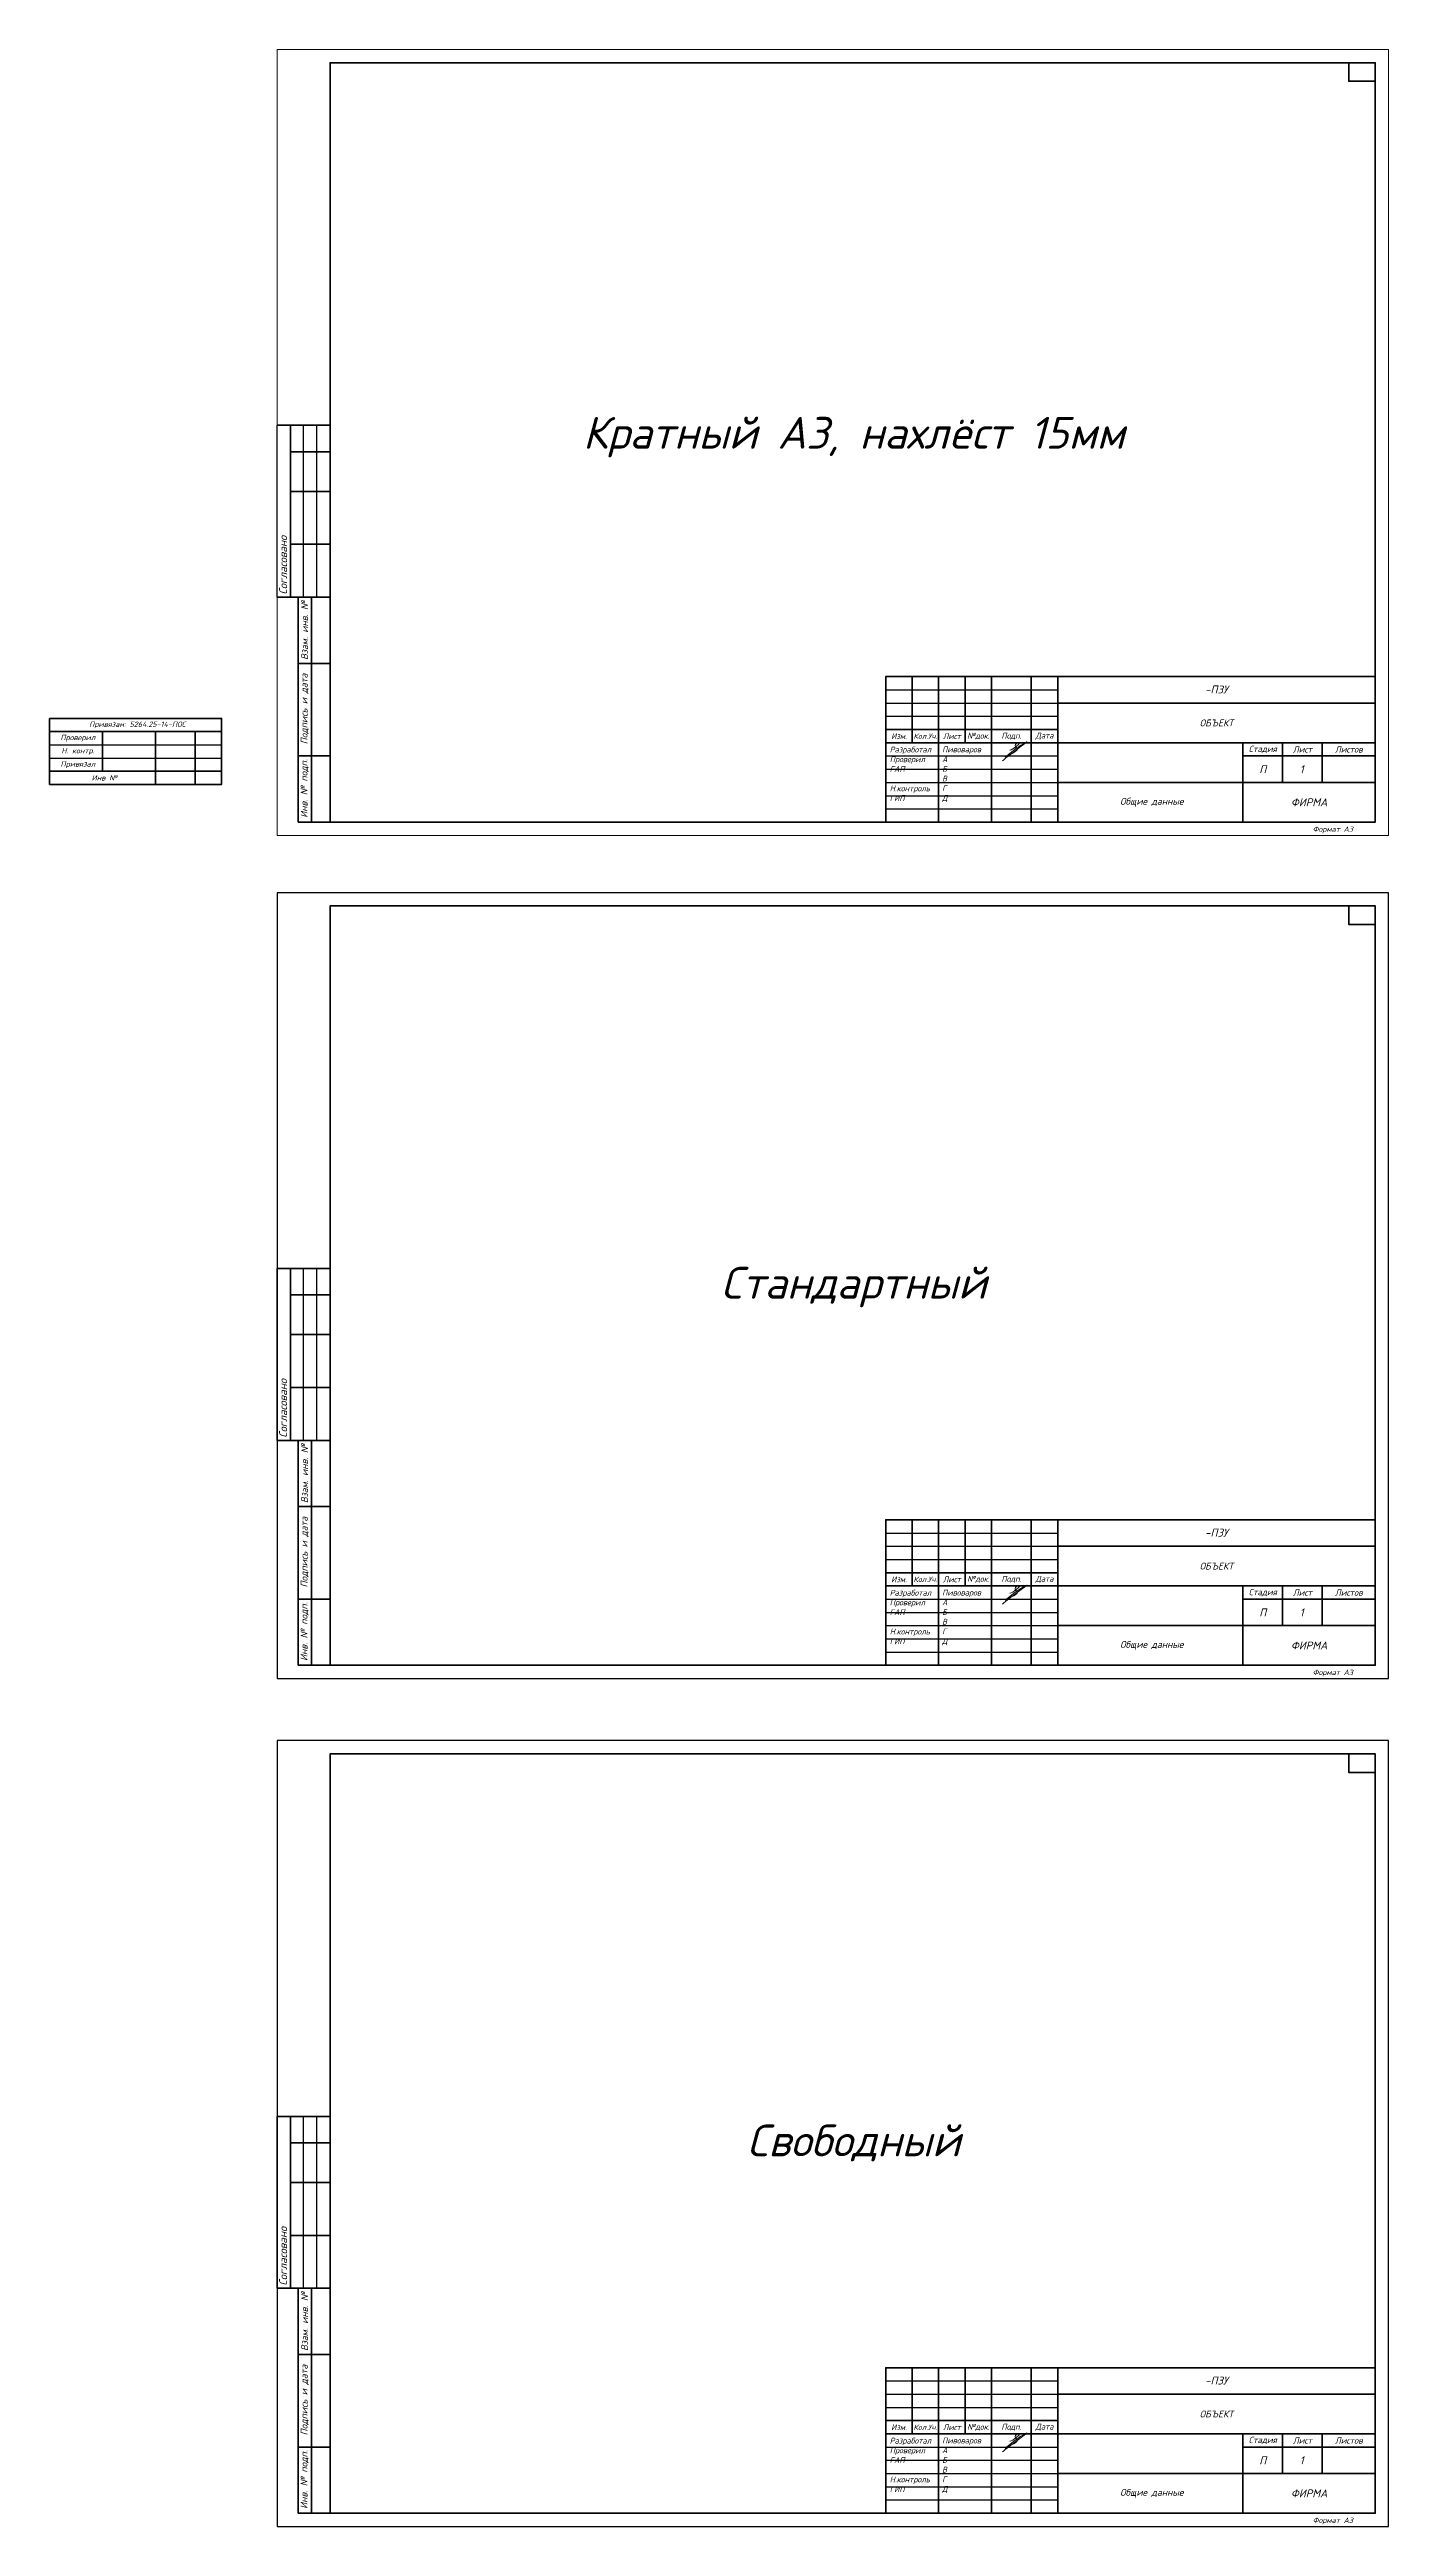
# Model space of a CAD drawing. Header units: millimetres. Extents: x -753 to 824, y -643 to 389.
# Drawn here: x -753 to -247, y -643 to 293 of the extents above; entities that cross this region are included whole.
import ezdxf
from ezdxf.enums import TextEntityAlignment as Align

# ---------------------------------------------------------------- set-up
doc = ezdxf.new("R2010")
doc.units = ezdxf.units.MM
doc.layers.get('Defpoints').update_dxf_attribs({"color": 4})
doc.styles.get("Standard").update_dxf_attribs({"font": 'isocpeui.ttf', "height": 2})

msp = doc.modelspace()

# ---------------------------------------------------------------- texts
at = {"color": 1, "char_height": 12, "attachment_point": 5}
for s, insert in [('Кратный A3, нахлёст 15мм', (-449.12, 146.19)), ('Стандартный', (-449.12, -175.04)), ('Свободный', (-449.12, -498.51))]:
    msp.add_mtext_dynamic_manual_height_columns(s, width=359.7365, gutter_width=6, heights=[0], dxfattribs=dict(at, insert=insert))

# ---------------------------------------------------------------- blocks, each defined once
blk = doc.blocks.new('*U57')
at = {"linetype": 'Continuous', "lineweight": -3}
for p, q in [((-20, 85), (-20, 150)), ((-10, 85), (-10, 150)), ((-5, 85), (-5, 150))]:
    blk.add_line(p, q, dxfattribs=at)
at = {"linetype": 'Continuous', "lineweight": 70}
for p, q in [((0, 150), (-20, 150)), ((-15, 85), (-15, 150)), ((-15, 140), (0, 140)), ((-15, 125), (0, 125)), ((-15, 105), (0, 105)), ((-20, 85), (-12, 85))]:
    blk.add_line(p, q, dxfattribs=at)
at = {"color": 7, "lineweight": 70}
for p, q in [((-12, 0), (-12, 85)), ((-12, 85), (0, 85)), ((-7, 0), (-7, 85)), ((-12, 60), (0, 60)), ((-12, 25), (0, 25)), ((0, 0), (-12, 0))]:
    blk.add_line(p, q, dxfattribs=at)
at = {"lineweight": 70}
blk.add_line((0, 85), (0, 0), dxfattribs=at)
at = {"color": 7, "linetype": 'Continuous', "lineweight": 15, "attachment_point": 1, "rotation": 90}
for s, insert, char_height, width in [('Согласовано', (-19.24, 86.05), 3, 27.2004), ('Взам. инв. №', (-10.91, 61.3), 2.6, 23.1547), ('Подпись и дата', (-11.11, 29.42), 2.6, 27.5736), ('Инв. № подп.', (-11.13, 1.64), 2.6, 23.1547)]:
    blk.add_mtext(s, dxfattribs=dict(at, insert=insert, char_height=char_height, width=width))
blk = doc.blocks.new('*U104')
at = {"color": 7, "lineweight": 70}
blk.add_lwpolyline([(-185, 0), (0, 0), (0, 55), (-185, 55)], close=True, dxfattribs=at)
at = {"color": 7, "lineweight": -3}
for points in [[(-185, 50), (-120, 50)], [(-185, 45), (-120, 45)], [(-185, 40), (-120, 40)], [(-185, 25), (-120, 25)], [(-185, 20), (-120, 20)], [(-185, 15), (-120, 15)], [(-185, 10), (-120, 10)], [(-185, 5), (-120, 5)]]:
    blk.add_lwpolyline(points, dxfattribs=at)
at = {"color": 7, "lineweight": 70}
for points in [[(-175, 55), (-175, 30)], [(-165, 55), (-165, 0)], [(-155, 55), (-155, 30)], [(-145, 55), (-145, 0)], [(-130, 55), (-130, 0)], [(-120, 55), (-120, 0)], [(-120, 45), (0, 45)], [(-185, 35), (-120, 35)], [(-185, 30), (-120, 30)], [(-120, 30), (0, 30)], [(-50, 30), (-50, 0)], [(-35, 30), (-35, 15)], [(-20, 30), (-20, 15)], [(-50, 25), (0, 25)], [(-120, 15), (0, 15)]]:
    blk.add_lwpolyline(points, dxfattribs=at)
at = {"color": 5, "lineweight": 15}
blk.add_open_spline([(-138.14, 27.22), (-138.14, 27.22), (-137.31, 27.34), (-136.32, 28.14), (-136.32, 28.14), (-135.33, 28.93), (-134.44, 29.82), (-134.44, 29.82), (-134.44, 29.82), (-134.44, 29.82), (-134.17, 30.11), (-134.42, 30.11), (-134.42, 30.11), (-134.68, 30.11), (-135.71, 29.71), (-135.94, 29.39), (-135.94, 29.39), (-136.16, 29.07), (-136.08, 28.65), (-135.81, 28.33), (-135.81, 28.33), (-135.54, 28.01), (-135.08, 27.61), (-135.33, 27.31), (-135.33, 27.31), (-135.59, 27.01), (-136.35, 26.3), (-137.21, 25.99), (-137.21, 25.99), (-138.07, 25.67), (-139.87, 24.6), (-139.87, 24.6), (-139.87, 24.6), (-139.87, 24.6), (-136.19, 27.51), (-136.19, 27.51), (-136.19, 27.51), (-136.19, 27.51), (-134.01, 29.14), (-132.96, 29.62), (-132.96, 29.62), (-131.91, 30.09), (-131.56, 30.35), (-131.56, 30.35), (-131.56, 30.35), (-131.56, 30.35), (-133.8, 28.68), (-133.8, 28.68), (-133.8, 28.68), (-133.8, 28.68), (-136.89, 26.35), (-136.89, 26.35), (-136.89, 26.35), (-136.89, 26.35), (-138.9, 24.84), (-138.9, 24.84), (-138.9, 24.84), (-138.9, 24.84), (-140.52, 23.57), (-140.82, 23.14)], degree=3, knots=[0, 0, 0, 0, 0.066667, 0.066667, 0.066667, 0.066667, 0.133333, 0.133333, 0.133333, 0.133333, 0.2, 0.2, 0.2, 0.2, 0.266667, 0.266667, 0.266667, 0.266667, 0.333333, 0.333333, 0.333333, 0.333333, 0.4, 0.4, 0.4, 0.4, 0.466667, 0.466667, 0.466667, 0.466667, 0.533333, 0.533333, 0.533333, 0.533333, 0.6, 0.6, 0.6, 0.6, 0.666667, 0.666667, 0.666667, 0.666667, 0.733333, 0.733333, 0.733333, 0.733333, 0.8, 0.8, 0.8, 0.8, 0.866667, 0.866667, 0.866667, 0.866667, 0.933333, 0.933333, 0.933333, 0.933333, 1, 1, 1, 1], dxfattribs=at)
for s, insert, char_height, width, attachment_point in [('ОБЪЕКТ', (-60, 37.5), 2.6, 120, 5), ('Разработал Проверил {\\C7; \\H1.58333x; \\H0.63158x;ГАП  \\H1.38889x; \\H0.72x;\\P\\H1.4537x; \\H0.6879x;\\PН.контроль  \\H1.4321x; \\H0.69828x;ГИП\\H1.4393x; }', (-183.49, 28.53), 2.2, 19.8145, 1), ('Пивоваров\\PA{\\H1.58333x; }\\PБ{\\H1.38889x; }\\PВ{\\H1.4537x; }\\PГ{\\H1.4321x; }\\PД{\\H1.4393x; }', (-163.7, 28.58), 2.2, 17.0918, 1)]:
    blk.add_mtext(s, dxfattribs=dict(insert=insert, char_height=char_height, width=width, attachment_point=attachment_point))
at = {"color": 7, "attachment_point": 5}
for s, insert, char_height, width in [('Изм.', (-180, 32.5), 2.2, 10), ('Кол.Уч.', (-170, 32.5), 2, 10), ('Лист', (-160, 32.5), 2.2, 10.0018), ('№док.', (-150, 32.5), 2.2, 10), ('Подп.', (-137.5, 32.5), 2.2, 15), ('Дата', (-125, 32.5), 2.2, 10), ('Стадия', (-42.5, 27.5), 2.4, 15), ('Лист', (-27.5, 27.5), 2.4, 15), ('Листов', (-10, 27.5), 2.4, 20), ('П', (-42.5, 20), 3, 15), ('ФИРМА', (-25, 7.5), 3, 50)]:
    blk.add_mtext(s, dxfattribs=dict(at, insert=insert, char_height=char_height, width=width))
for tag, p in [('ШИФР', (-60, 50.14)), ('НОМЕР', (-27.79, 19.98))]:
    blk.add_attdef(tag, text='', height=3).set_placement(p, align=Align.MIDDLE_CENTER)
at = {"flags": 8}
blk.add_attdef('НАИМЕНОВАНИЕ', text='', height=2.6, dxfattribs=at).set_placement((-84.16, 7.69), align=Align.MIDDLE_CENTER)
blk = doc.blocks.new('*U105')
at = {"lineweight": 70}
blk.add_lwpolyline([(20, 5), (415, 5), (415, 292), (20, 292)], close=True, dxfattribs=at)
at = {"color": 7, "linetype": 'Continuous', "lineweight": 70}
blk.add_lwpolyline([(405, 292), (405, 285), (415, 285), (415, 292)], close=True, dxfattribs=at)
at = {"layer": 'Defpoints', "lineweight": 0}
blk.add_lwpolyline([(0, 0), (420, 0), (420, 297), (0, 297)], close=True, dxfattribs=at)
at = {"oblique": 15}
blk.add_attdef('НОМЕР', text='', height=2, dxfattribs=at).set_placement((410, 288.5), align=Align.MIDDLE_CENTER)
blk.add_attdef('ТЕКСТ_ФОРМАТ', text='', height=2).set_placement((406.61, 2.34), align=Align.MIDDLE_RIGHT)
blk = doc.blocks.new('*U102')
at = {"color": 7, "lineweight": 70}
blk.add_lwpolyline([(-185, 0), (0, 0), (0, 55), (-185, 55)], close=True, dxfattribs=at)
at = {"color": 7, "lineweight": -3}
for points in [[(-185, 50), (-120, 50)], [(-185, 45), (-120, 45)], [(-185, 40), (-120, 40)], [(-185, 25), (-120, 25)], [(-185, 20), (-120, 20)], [(-185, 15), (-120, 15)], [(-185, 10), (-120, 10)], [(-185, 5), (-120, 5)]]:
    blk.add_lwpolyline(points, dxfattribs=at)
at = {"color": 7, "lineweight": 70}
for points in [[(-175, 55), (-175, 30)], [(-165, 55), (-165, 0)], [(-155, 55), (-155, 30)], [(-145, 55), (-145, 0)], [(-130, 55), (-130, 0)], [(-120, 55), (-120, 0)], [(-120, 45), (0, 45)], [(-185, 35), (-120, 35)], [(-185, 30), (-120, 30)], [(-120, 30), (0, 30)], [(-50, 30), (-50, 0)], [(-35, 30), (-35, 15)], [(-20, 30), (-20, 15)], [(-50, 25), (0, 25)], [(-120, 15), (0, 15)]]:
    blk.add_lwpolyline(points, dxfattribs=at)
at = {"color": 5, "lineweight": 15}
blk.add_open_spline([(-138.14, 27.22), (-138.14, 27.22), (-137.31, 27.34), (-136.32, 28.14), (-136.32, 28.14), (-135.33, 28.93), (-134.44, 29.82), (-134.44, 29.82), (-134.44, 29.82), (-134.44, 29.82), (-134.17, 30.11), (-134.42, 30.11), (-134.42, 30.11), (-134.68, 30.11), (-135.71, 29.71), (-135.94, 29.39), (-135.94, 29.39), (-136.16, 29.07), (-136.08, 28.65), (-135.81, 28.33), (-135.81, 28.33), (-135.54, 28.01), (-135.08, 27.61), (-135.33, 27.31), (-135.33, 27.31), (-135.59, 27.01), (-136.35, 26.3), (-137.21, 25.99), (-137.21, 25.99), (-138.07, 25.67), (-139.87, 24.6), (-139.87, 24.6), (-139.87, 24.6), (-139.87, 24.6), (-136.19, 27.51), (-136.19, 27.51), (-136.19, 27.51), (-136.19, 27.51), (-134.01, 29.14), (-132.96, 29.62), (-132.96, 29.62), (-131.91, 30.09), (-131.56, 30.35), (-131.56, 30.35), (-131.56, 30.35), (-131.56, 30.35), (-133.8, 28.68), (-133.8, 28.68), (-133.8, 28.68), (-133.8, 28.68), (-136.89, 26.35), (-136.89, 26.35), (-136.89, 26.35), (-136.89, 26.35), (-138.9, 24.84), (-138.9, 24.84), (-138.9, 24.84), (-138.9, 24.84), (-140.52, 23.57), (-140.82, 23.14)], degree=3, knots=[0, 0, 0, 0, 0.066667, 0.066667, 0.066667, 0.066667, 0.133333, 0.133333, 0.133333, 0.133333, 0.2, 0.2, 0.2, 0.2, 0.266667, 0.266667, 0.266667, 0.266667, 0.333333, 0.333333, 0.333333, 0.333333, 0.4, 0.4, 0.4, 0.4, 0.466667, 0.466667, 0.466667, 0.466667, 0.533333, 0.533333, 0.533333, 0.533333, 0.6, 0.6, 0.6, 0.6, 0.666667, 0.666667, 0.666667, 0.666667, 0.733333, 0.733333, 0.733333, 0.733333, 0.8, 0.8, 0.8, 0.8, 0.866667, 0.866667, 0.866667, 0.866667, 0.933333, 0.933333, 0.933333, 0.933333, 1, 1, 1, 1], dxfattribs=at)
for s, insert, char_height, width, attachment_point in [('ОБЪЕКТ', (-60, 37.5), 2.6, 120, 5), ('Разработал Проверил {\\C7; \\H1.58333x; \\H0.63158x;ГАП  \\H1.38889x; \\H0.72x;\\P\\H1.4537x; \\H0.6879x;\\PН.контроль  \\H1.4321x; \\H0.69828x;ГИП\\H1.4393x; }', (-183.49, 28.53), 2.2, 19.8145, 1), ('Пивоваров\\PA{\\H1.58333x; }\\PБ{\\H1.38889x; }\\PВ{\\H1.4537x; }\\PГ{\\H1.4321x; }\\PД{\\H1.4393x; }', (-163.7, 28.58), 2.2, 17.0918, 1)]:
    blk.add_mtext(s, dxfattribs=dict(insert=insert, char_height=char_height, width=width, attachment_point=attachment_point))
at = {"color": 7, "attachment_point": 5}
for s, insert, char_height, width in [('Изм.', (-180, 32.5), 2.2, 10), ('Кол.Уч.', (-170, 32.5), 2, 10), ('Лист', (-160, 32.5), 2.2, 10.0018), ('№док.', (-150, 32.5), 2.2, 10), ('Подп.', (-137.5, 32.5), 2.2, 15), ('Дата', (-125, 32.5), 2.2, 10), ('Стадия', (-42.5, 27.5), 2.4, 15), ('Лист', (-27.5, 27.5), 2.4, 15), ('Листов', (-10, 27.5), 2.4, 20), ('П', (-42.5, 20), 3, 15), ('ФИРМА', (-25, 7.5), 3, 50)]:
    blk.add_mtext(s, dxfattribs=dict(at, insert=insert, char_height=char_height, width=width))
for tag, p in [('ШИФР', (-60, 50.14)), ('НОМЕР', (-27.79, 19.98))]:
    blk.add_attdef(tag, text='', height=3).set_placement(p, align=Align.MIDDLE_CENTER)
at = {"flags": 8}
blk.add_attdef('НАИМЕНОВАНИЕ', text='', height=2.6, dxfattribs=at).set_placement((-84.16, 7.69), align=Align.MIDDLE_CENTER)
blk = doc.blocks.new('*U108')
at = {"lineweight": 70}
blk.add_lwpolyline([(20, 5), (415, 5), (415, 292), (20, 292)], close=True, dxfattribs=at)
at = {"color": 7, "linetype": 'Continuous', "lineweight": 70}
blk.add_lwpolyline([(405, 292), (405, 285), (415, 285), (415, 292)], close=True, dxfattribs=at)
at = {"layer": 'Defpoints'}
blk.add_lwpolyline([(0, 0), (420, 0), (420, 297), (0, 297)], close=True, dxfattribs=at)
at = {"oblique": 15}
blk.add_attdef('НОМЕР', text='', height=2, dxfattribs=at).set_placement((410, 288.5), align=Align.MIDDLE_CENTER)
blk.add_attdef('ТЕКСТ_ФОРМАТ', text='', height=2).set_placement((406.61, 2.34), align=Align.MIDDLE_RIGHT)
blk = doc.blocks.new('*U109')
at = {"lineweight": 70}
blk.add_lwpolyline([(20, 5), (415, 5), (415, 292), (20, 292)], close=True, dxfattribs=at)
at = {"color": 7, "linetype": 'Continuous', "lineweight": 70}
blk.add_lwpolyline([(405, 292), (405, 285), (415, 285), (415, 292)], close=True, dxfattribs=at)
at = {"layer": 'Defpoints'}
blk.add_lwpolyline([(0, 0), (420, 0), (420, 297), (0, 297)], close=True, dxfattribs=at)
at = {"oblique": 15}
blk.add_attdef('НОМЕР', text='', height=2, dxfattribs=at).set_placement((410, 288.5), align=Align.MIDDLE_CENTER)
blk.add_attdef('ТЕКСТ_ФОРМАТ', text='', height=2).set_placement((406.61, 2.34), align=Align.MIDDLE_RIGHT)
blk = doc.blocks.new('штамп_привязки')
at = {"color": 7, "linetype": 'Continuous', "lineweight": 9, "ltscale": 0.15}
for p, q in [((0, 25), (20, 25)), ((20, 25), (40, 25)), ((40, 25), (55, 25))]:
    blk.add_line(p, q, dxfattribs=at)
at = {"color": 7, "linetype": 'Continuous', "lineweight": 70, "ltscale": 0.15}
for p, q in [((0, 20), (65, 20)), ((20, 20), (20, 5)), ((40, 20), (40, 0)), ((55, 20), (55, 0)), ((0, 5), (65, 5))]:
    blk.add_line(p, q, dxfattribs=at)
at = {"color": 7, "linetype": 'Continuous', "lineweight": -3, "ltscale": 0.15}
for p, q in [((0, 15), (65, 15)), ((0, 10), (65, 10))]:
    blk.add_line(p, q, dxfattribs=at)
at = {"color": 7, "linetype": 'Continuous', "lineweight": 70, "ltscale": 0.15}
blk.add_lwpolyline([(0, 25), (65, 25), (65, 0), (0, 0)], close=True, dxfattribs=at)
at = {"char_height": 2, "attachment_point": 5}
for s, insert, width in [(' Проверил', (10, 17.5), 20), (' Привязан: {\\C7;5264.25-14-ПОС}', (32.5, 22.5), 65), (' Н. контр.', (10, 12.5), 20), (' Привязал', (10, 7.5), 20), (' Инв №', (20, 2.5), 40)]:
    blk.add_mtext(s, dxfattribs=dict(at, insert=insert, width=width))

# ---------------------------------------------------------------- block references
for name, p in [('*U105', (-667.03, -4.33)), ('*U108', (-667.03, -323)), ('*U109', (-667.03, -643.45))]:
    msp.add_blockref(name, p).add_auto_attribs({'ТЕКСТ_ФОРМАТ': 'Формат A3'})
at = {"color": 7, "linetype": 'Continuous', "lineweight": 13}
for p in [(-647.03, 0.67), (-647.03, -318), (-647.03, -638.45)]:
    msp.add_blockref('*U57', p, dxfattribs=at)
ref = msp.add_blockref('*U104', (-252.03, 0.67))
ref.add_attrib('НОМЕР', '1', dxfattribs={"height": 3}).set_placement((-279.83, 20.65), align=Align.MIDDLE_CENTER)
ref.add_attrib('НАИМЕНОВАНИЕ_001', 'Общие данные', (-348.44, 7.25), dxfattribs={"height": 2.6})
ref.add_attrib('ШИФР', '-ПЗУ', dxfattribs={"height": 3}).set_placement((-312.03, 50.8), align=Align.MIDDLE_CENTER)
at = {"color": 7, "linetype": 'Continuous', "lineweight": 9, "ltscale": 0.15}
msp.add_blockref('штамп_привязки', (-753.05, 14.9), dxfattribs=at)
ref = msp.add_blockref('*U102', (-252.03, -318))
ref.add_attrib('НОМЕР', '1', dxfattribs={"height": 3}).set_placement((-279.83, -298.01), align=Align.MIDDLE_CENTER)
ref.add_attrib('НАИМЕНОВАНИЕ_001', 'Общие данные', (-348.44, -311.41), dxfattribs={"height": 2.6})
ref.add_attrib('ШИФР', '-ПЗУ', dxfattribs={"height": 3}).set_placement((-312.03, -267.86), align=Align.MIDDLE_CENTER)
ref = msp.add_blockref('*U102', (-252.03, -638.45))
ref.add_attrib('НОМЕР', '1', dxfattribs={"height": 3}).set_placement((-279.83, -618.47), align=Align.MIDDLE_CENTER)
ref.add_attrib('НАИМЕНОВАНИЕ_001', 'Общие данные', (-348.44, -631.87), dxfattribs={"height": 2.6})
ref.add_attrib('ШИФР', '-ПЗУ', dxfattribs={"height": 3}).set_placement((-312.03, -588.31), align=Align.MIDDLE_CENTER)

msp.set_redraw_order([(e.dxf.handle, doc.entitydb.next_handle()) for e in msp.query("TEXT MTEXT ATTDEF DIMENSION ARC_DIMENSION")])  # texts and dimensions are drawn at this point

doc.saveas('drawing.dxf')
